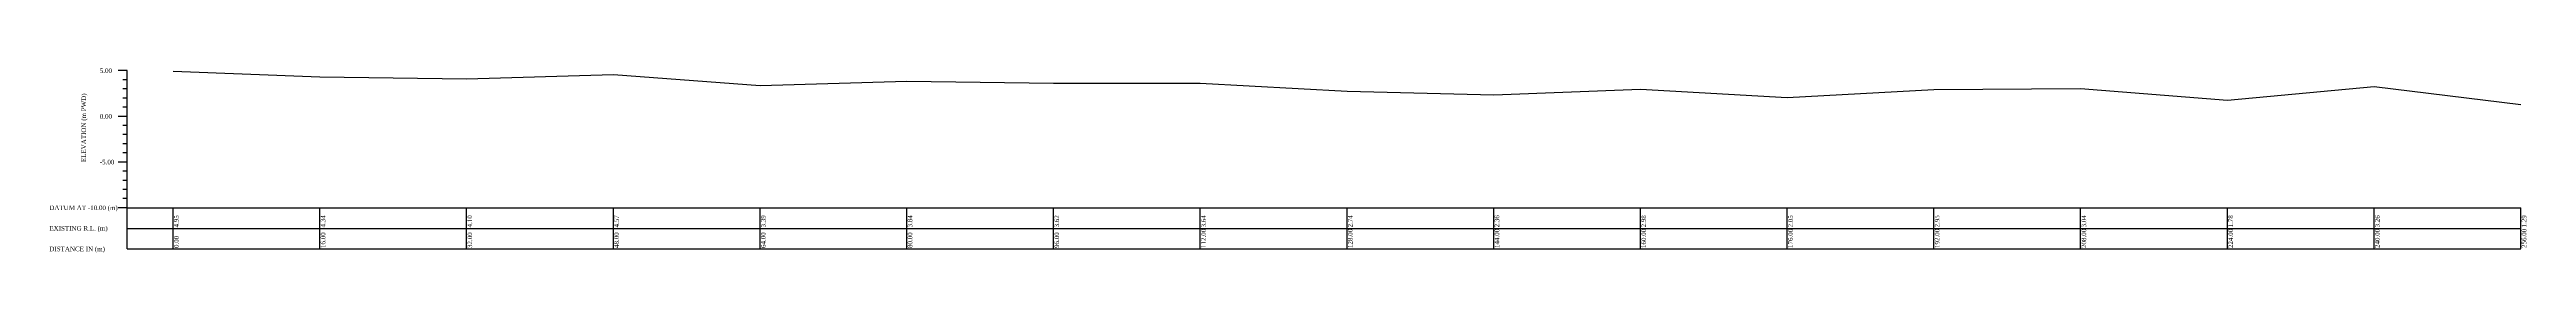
# Model space of a CAD drawing. Header units: metres. Extents: x -148477 to 168932, y -55673 to -2736.
# Drawn here: x -58603.9 to -58333.8, y -21685.2 to -21665 of the extents above; entities that cross this region are included whole.
import ezdxf

# ---------------------------------------------------------------- set-up
doc = ezdxf.new("R2010")
doc.units = ezdxf.units.M
doc.styles.add('liza', font='times.ttf', dxfattribs={"height": 2})

msp = doc.modelspace()

# ---------------------------------------------------------------- linework, layer by layer
at = {"color": 6, "linetype": 'Continuous', "lineweight": -3, "ltscale": 0.5}
for p, q in [((-58595.3957, -21665.2572), (-58596.3957, -21665.2572)), ((-58595.3957, -21666.2572), (-58595.8957, -21666.2572)), ((-58595.3957, -21684.7572), (-58595.3957, -21665.2572)), ((-58590.3957, -21665.3072), (-58574.3957, -21665.9182)), ((-58574.3957, -21665.9182), (-58558.3957, -21666.1542)), ((-58558.3957, -21666.1542), (-58542.3957, -21665.6872)), ((-58542.3957, -21665.6872), (-58526.3957, -21666.8702)), ((-58526.3957, -21666.8702), (-58510.3957, -21666.4182)), ((-58510.3957, -21666.4182), (-58494.3957, -21666.6402)), ((-58595.3957, -21667.2572), (-58595.8957, -21667.2572)), ((-58595.3957, -21668.2572), (-58595.8957, -21668.2572)), ((-58494.3957, -21666.6402), (-58478.3957, -21666.6182)), ((-58478.3957, -21666.6182), (-58462.3957, -21667.5172)), ((-58462.3957, -21667.5172), (-58446.3957, -21667.8952)), ((-58446.3957, -21667.8952), (-58430.3957, -21667.2802)), ((-58430.3957, -21667.2802), (-58414.3957, -21668.2062)), ((-58414.3957, -21668.2062), (-58398.3957, -21667.3072)), ((-58398.3957, -21667.3072), (-58382.3957, -21667.2162)), ((-58382.3957, -21667.2162), (-58366.3957, -21668.4792)), ((-58366.3957, -21668.4792), (-58350.3957, -21666.9972)), ((-58350.3957, -21666.9972), (-58334.3957, -21668.9682)), ((-58595.3957, -21670.2572), (-58596.3957, -21670.2572)), ((-58595.3957, -21669.2572), (-58595.8957, -21669.2572)), ((-58595.3957, -21671.2572), (-58595.8957, -21671.2572)), ((-58595.3957, -21672.2572), (-58595.8957, -21672.2572)), ((-58595.3957, -21673.2572), (-58595.8957, -21673.2572)), ((-58595.3957, -21674.2572), (-58595.8957, -21674.2572)), ((-58595.3957, -21675.2572), (-58596.3957, -21675.2572)), ((-58595.3957, -21676.2572), (-58595.8957, -21676.2572)), ((-58595.3957, -21677.2572), (-58595.8957, -21677.2572)), ((-58595.3957, -21678.2572), (-58595.8957, -21678.2572)), ((-58595.3957, -21679.2572), (-58595.8957, -21679.2572)), ((-58595.3957, -21680.2572), (-58596.3957, -21680.2572)), ((-58595.3957, -21680.2572), (-58334.3957, -21680.2572)), ((-58595.3957, -21682.5072), (-58334.3957, -21682.5072)), ((-58590.3957, -21684.7572), (-58590.3957, -21680.2572)), ((-58574.3957, -21684.7572), (-58574.3957, -21680.2572)), ((-58558.3957, -21684.7572), (-58558.3957, -21680.2572)), ((-58542.3957, -21684.7572), (-58542.3957, -21680.2572)), ((-58526.3957, -21684.7572), (-58526.3957, -21680.2572)), ((-58510.3957, -21684.7572), (-58510.3957, -21680.2572)), ((-58494.3957, -21684.7572), (-58494.3957, -21680.2572)), ((-58478.3957, -21684.7572), (-58478.3957, -21680.2572)), ((-58462.3957, -21684.7572), (-58462.3957, -21680.2572)), ((-58446.3957, -21684.7572), (-58446.3957, -21680.2572)), ((-58430.3957, -21684.7572), (-58430.3957, -21680.2572)), ((-58414.3957, -21684.7572), (-58414.3957, -21680.2572)), ((-58398.3957, -21684.7572), (-58398.3957, -21680.2572)), ((-58382.3957, -21684.7572), (-58382.3957, -21680.2572)), ((-58366.3957, -21684.7572), (-58366.3957, -21680.2572)), ((-58350.3957, -21684.7572), (-58350.3957, -21680.2572)), ((-58334.3957, -21684.7572), (-58334.3957, -21680.2572)), ((-58595.3957, -21684.7572), (-58334.3957, -21684.7572))]:
    msp.add_line(p, q, dxfattribs=at)

# ---------------------------------------------------------------- texts
at = {"color": 6, "linetype": 'Continuous', "lineweight": -3, "ltscale": 0.5, "char_height": 0.5, "attachment_point": 1, "style": 'liza'}
for s, insert, width in [('5.00', (-58598.3957, -21665.0072), 2), ('0.00', (-58598.3957, -21670.0072), 2), ('-5.00', (-58598.3957, -21675.0072), 2), ('DATUM AT -10.00 (m)', (-58603.8957, -21680.0072), 7.5), ('EXISTING R.L. (m)', (-58603.8957, -21682.2572), 7.5), ('DISTANCE IN (m)', (-58603.8957, -21684.5072), 7.5)]:
    msp.add_mtext(s, dxfattribs=dict(at, insert=insert, width=width))
at = {"color": 6, "linetype": 'Continuous', "lineweight": -3, "ltscale": 0.5, "char_height": 0.5, "attachment_point": 1, "rotation": 90, "style": 'liza'}
for s, insert, width in [('ELEVATION (m PWD)', (-58600.3957, -21675.2572), 10), ('4.95', (-58590.2957, -21682.4072), 2.15), ('4.34', (-58574.2957, -21682.4072), 2.15), ('4.10', (-58558.2957, -21682.4072), 2.15), ('4.57', (-58542.2957, -21682.4072), 2.15), ('3.39', (-58526.2957, -21682.4072), 2.15), ('3.84', (-58510.2957, -21682.4072), 2.15), ('3.62', (-58494.2957, -21682.4072), 2.15), ('112.00', (-58478.2957, -21684.6572), 2.15), ('3.64', (-58478.2957, -21682.4072), 2.15), ('128.00', (-58462.2957, -21684.6572), 2.15), ('2.74', (-58462.2957, -21682.4072), 2.15), ('144.00', (-58446.2957, -21684.6572), 2.15), ('2.36', (-58446.2957, -21682.4072), 2.15), ('2.98', (-58430.2957, -21682.4072), 2.15), ('160.00', (-58430.2957, -21684.6572), 2.15), ('2.05', (-58414.2957, -21682.4072), 2.15), ('176.00', (-58414.2957, -21684.6572), 2.15), ('192.00', (-58398.2957, -21684.6572), 2.15), ('2.95', (-58398.2957, -21682.4072), 2.15), ('3.04', (-58382.2957, -21682.4072), 2.15), ('208.00', (-58382.2957, -21684.6572), 2.15), ('1.78', (-58366.2957, -21682.4072), 2.15), ('224.00', (-58366.2957, -21684.6572), 2.15), ('240.00', (-58350.2957, -21684.6572), 2.15), ('3.26', (-58350.2957, -21682.4072), 2.15), ('256.00', (-58334.2957, -21684.6572), 2.15), ('1.29', (-58334.2957, -21682.4072), 2.15), ('0.00', (-58590.2957, -21684.6572), 2.15), ('16.00', (-58574.2957, -21684.6572), 2.15), ('32.00', (-58558.2957, -21684.6572), 2.15), ('48.00', (-58542.2957, -21684.6572), 2.15), ('64.00', (-58526.2957, -21684.6572), 2.15), ('80.00', (-58510.2957, -21684.6572), 2.15), ('96.00', (-58494.2957, -21684.6572), 2.15)]:
    msp.add_mtext(s, dxfattribs=dict(at, insert=insert, width=width))

doc.saveas('drawing.dxf')
